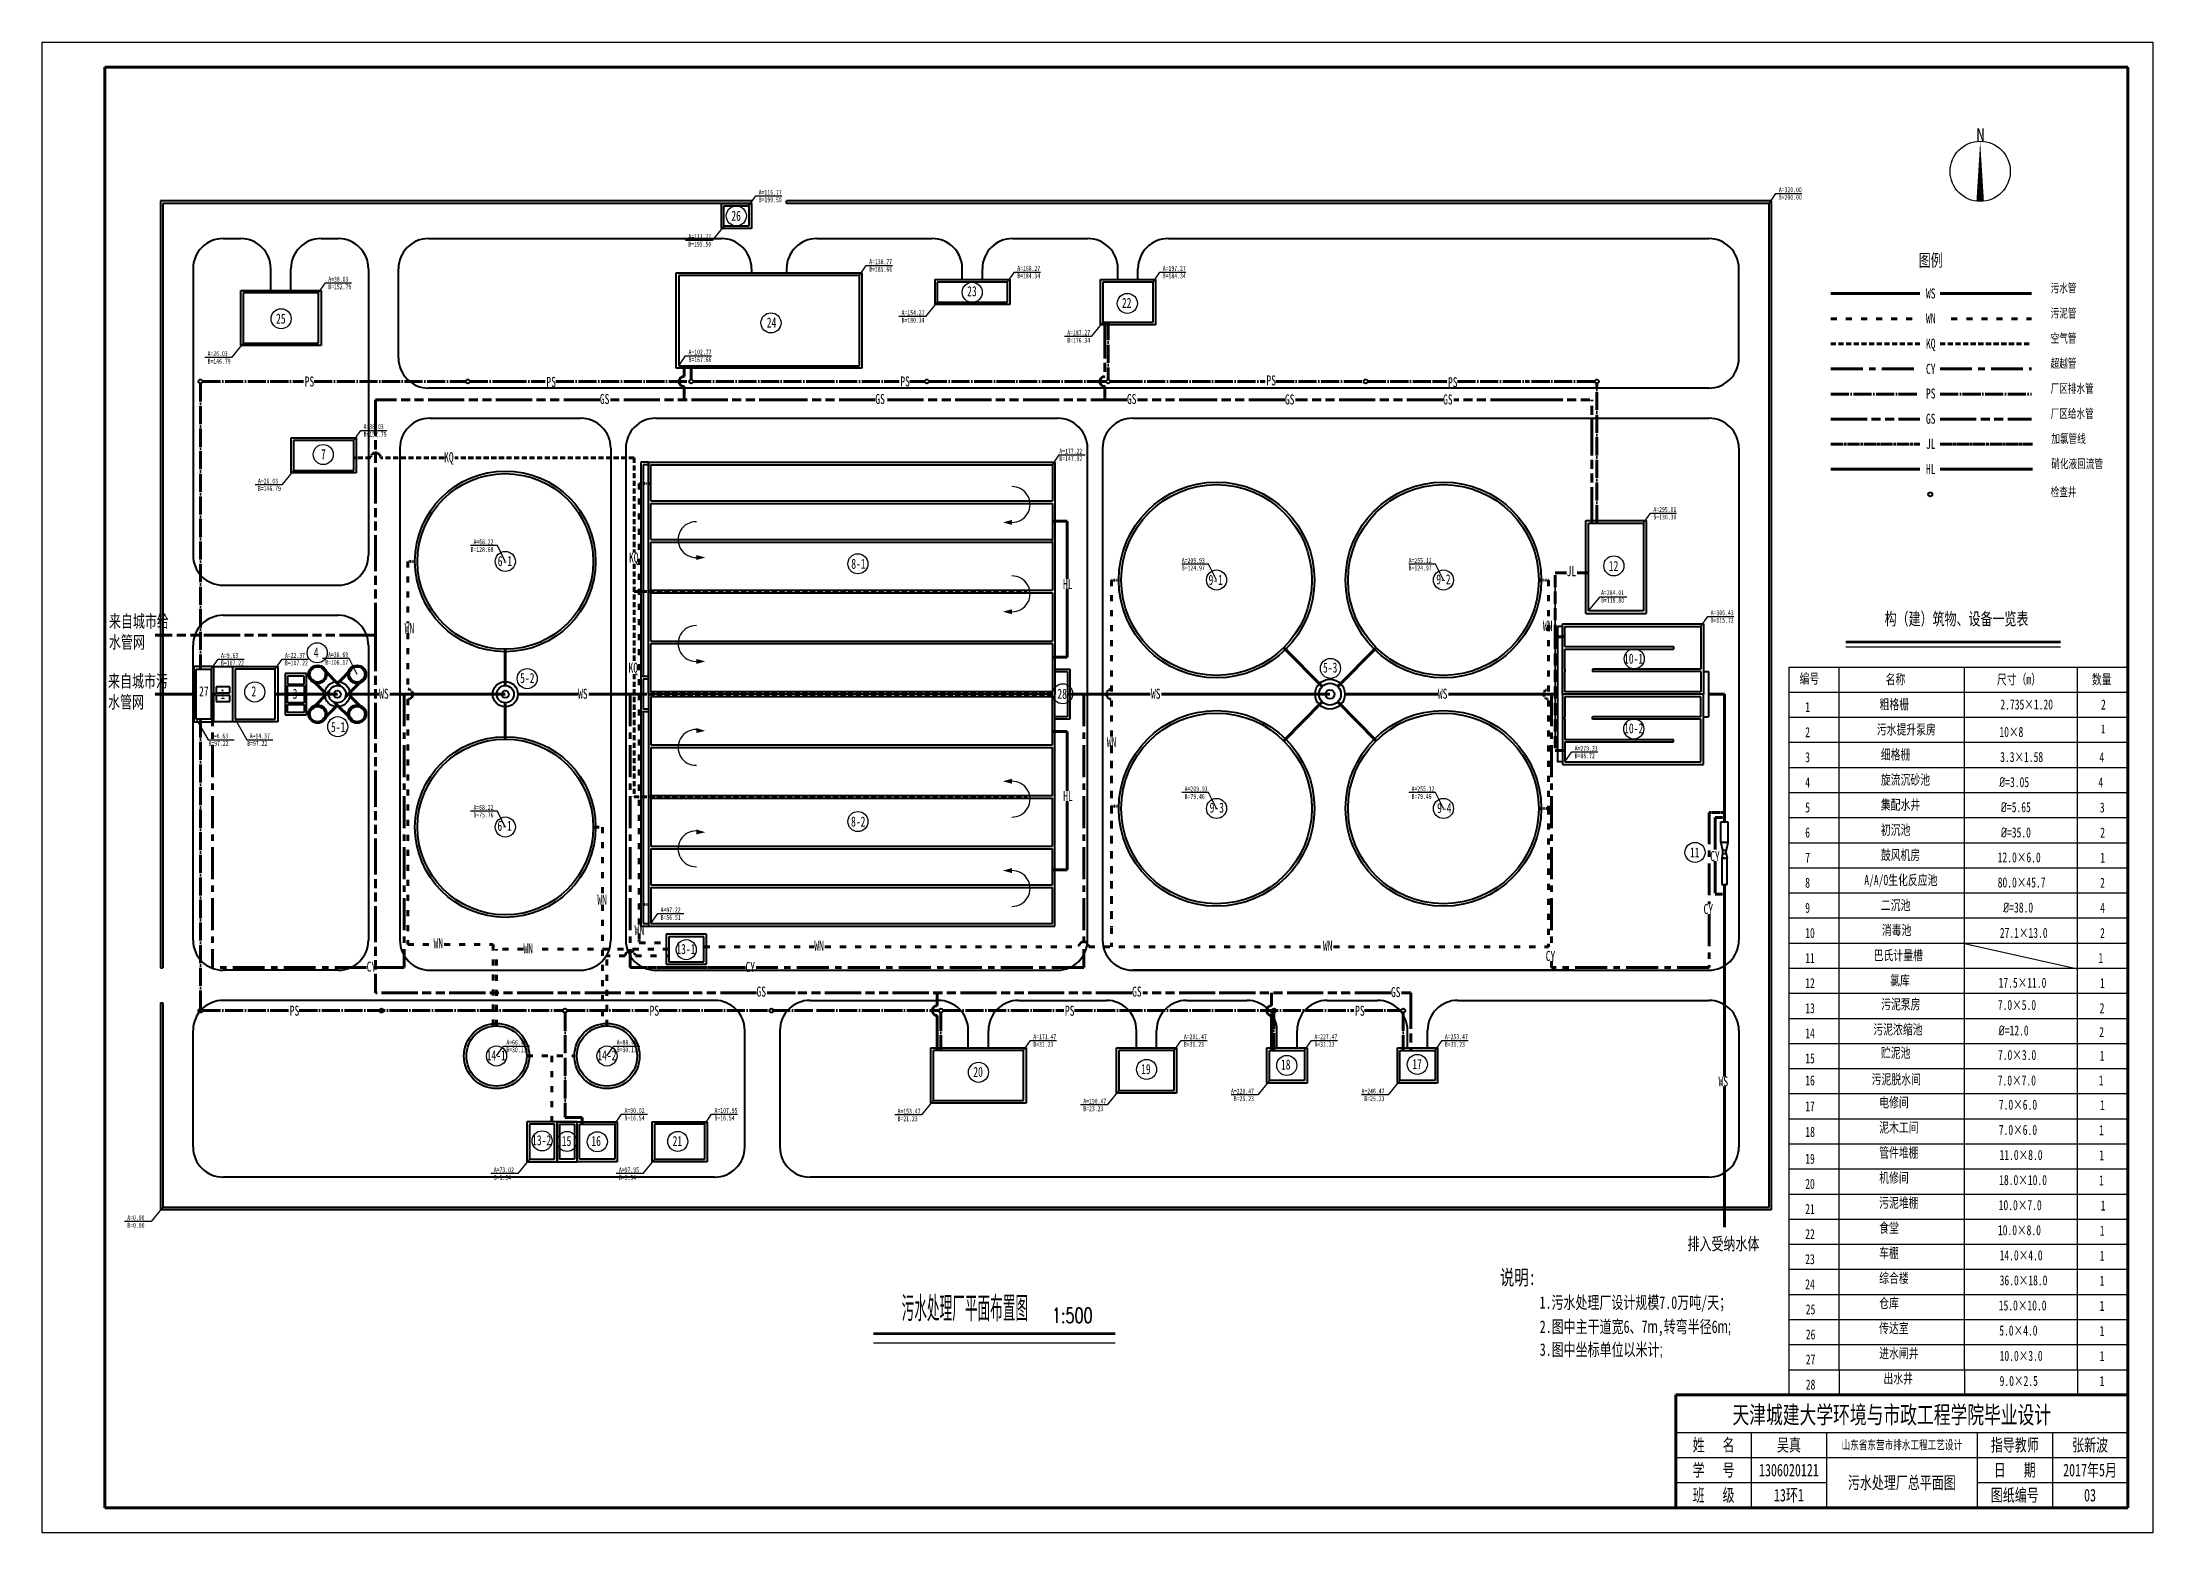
# Model space of a CAD drawing. Header units: millimetres. Extents: x 41775 to 462275, y 21172 to 318172.
import ezdxf
from ezdxf.enums import TextEntityAlignment as Align

# ---------------------------------------------------------------- set-up
doc = ezdxf.new("R2010")
doc.units = ezdxf.units.MM
for name, pattern in [('ACAD_ISO03W100', [30, 12, -18]), ('ACAD_ISO04W100', [30, 24, -3, 0, -3]), ('ACAD_ISO05W100', [33, 24, -3, 0, -3, 0, -3]), ('ACAD_ISO09W100', [45, 24, -3, 6, -3, 6, -3]), ('CENTERX2', [101.6, 63.5, -12.7, 12.7, -12.7]), ('DASHEDX2', [38.1, 25.4, -12.7])]:
    doc.linetypes.add(name, pattern=pattern)
for name, color, linetype, lineweight in [('加氯管线', 11, 'ACAD_ISO05W100', 53), ('厂区污水管', 6, 'ACAD_ISO04W100', 53), ('厂区给水管', 4, 'ACAD_ISO09W100', 53), ('文字', 7, 'Continuous', 53), ('污水管', 1, 'Continuous', 53), ('污泥管', 3, 'ACAD_ISO03W100', 53), ('消化液回流', 194, 'Continuous', 53), ('空气管', 50, 'DASHEDX2', 53), ('超越管', 5, 'CENTERX2', 53), ('边框粗', 7, 'Continuous', 100)]:
    doc.layers.add(name, color=color, linetype=linetype, lineweight=lineweight)
doc.layers.add('构筑物', color=7, linetype='Continuous')
doc.styles.get("Standard").update_dxf_attribs({"font": 'txt', "bigfont": 'gbcbig.shx'})
doc.styles.add('仿宋', font='', dxfattribs={"width": 0.7, "height": 3500})
doc.styles.add('长仿宋', font='simfang.ttf', dxfattribs={"width": 0.7})
doc.styles.add('长仿宋体', font='simfang.ttf', dxfattribs={"width": 0.7})
doc.styles.get('仿宋').set_extended_font_data('FangSong_GB2312')
doc.dimstyles.new('ISO-25', dxfattribs={"dimtxt": 2.5, "dimasz": 2.5, "dimexe": 1.25, "dimexo": 0.625, "dimtad": 1, "dimtxsty": 'Standard', "dimcen": 2.5, "dimadec": 0, "dimazin": 0, "dimtfac": 1, "dimtmove": 0, "dimatfit": 3, "dimfxl": 1, "dimarcsym": 0})

msp = doc.modelspace()

# ---------------------------------------------------------------- texts
at = {"linetype": 'ByBlock', "ltscale": 10, "style": '仿宋', "width": 0.7}
for s, p in [(' A=116.77', (183968, 287780)), (' A=320.00', (387198, 288280)), (' A=111.77', (169926, 278945)), (' A=138.77', (205968, 273943)), (' A=168.27', (235468, 272617)), (' A=197.27', (264468, 272617)), (' A=38.03', (98198, 270459)), (' A=154.27', (212426, 263782)), (' A=187.27', (245426, 259782)), (' A=26.03', (74156, 255624)), (' A=102.77', (169968, 255943)), (' A=38.03', (105231, 241075)), ('A=177.22', (244417, 236201)), (' A=26.03', (84189, 230240)), (' A=295.01', (362209, 224581)), (' A=68.22', (127121, 218118)), ('A=209.93', (268828, 214415)), ('A=255.12', (314025, 214415)), (' A=284.01', (351792, 207996)), (' A=306.43', (373633, 203996)), (' A=9.63', (76830, 195496)), (' A=22.37', (89565, 195496)), ('  A=38.69', (97591, 195614)), (' A=6.63', (74819, 179449)), (' A=14.37', (82554, 179449)), (' A=279.33', (346533, 176996)), (' A=209.93', (268828, 168902)), (' A=255.12 ', (314025, 168902)), (' A=68.22', (127121, 165199)), (' A=97.22', (164417, 144791)), (' A=66.48', (133677, 118414)), (' A=88.48', (155677, 118414)), (' A=171.47', (238666, 119514)), (' A=201.47', (268666, 119514)), (' A=227.47', (294666, 119514)), (' A=253.47', (320666, 119514)), ('A=220.47', (278624, 108679)), ('A=246.47', (304624, 108679)), (' A=90.02', (157219, 104824)), (' A=107.95', (175149, 104824)), (' A=153.47', (211624, 104679)), (' A=190.47', (248624, 106679)), (' A=73.02', (131177, 92990)), (' A=97.95', (156107, 92990)), (' A=0.00 ', (58156, 83445))]:
    msp.add_text(s, height=1000, dxfattribs=at).set_placement(p)
for s, p in [(' B=199.50', (183968, 287280)), (' B=200.00', (387198, 287780)), (' B=195.50', (169926, 278445)), (' B=185.66', (205968, 273443)), (' B=152.79', (98198, 269959)), (' B=184.34', (235468, 272117)), (' B=184.34', (264468, 272117)), (' B=180.34', (212426, 263282)), (' B=176.34', (245426, 259282)), (' B=146.79', (74156, 255124)), (' B=167.66', (169968, 255443)), (' B=152.79', (105231, 240575)), ('B=147.92', (244417, 235701)), (' B=146.79', (84189, 229740)), (' B=136.30', (362209, 224081)), ('B=128.68', (127121, 217618)), ('B=124.97', (268828, 213915)), ('B=124.97', (314025, 213915)), (' B=118.80 ', (351792, 207496)), (' B=115.72', (373633, 203496)), (' B=107.22', (76830, 194996)), (' B=107.22', (89565, 194996)), (' B=106.17', (97591, 195114)), (' B=97.22', (74319, 178949)), (' B=97.22', (82054, 178949)), (' B=88.72', (346533, 176496)), (' B=79.46', (268828, 168402)), (' B=79.46', (314025, 168402)), (' B=75.76', (127121, 164699)), (' B=56.51', (164417, 144291)), (' B=30.13', (133677, 117914)), (' B=30.13', (155677, 117914)), (' B=31.23 ', (238666, 119014)), (' B=31.23', (268666, 119014)), (' B=31.23', (294666, 119014)), (' B=31.23', (320666, 119014)), (' B=23.23', (248624, 106179)), (' B=25.23', (278624, 108179)), (' B=25.23', (304624, 108179)), (' B=16.54', (157219, 104324)), (' B=16.54', (175149, 104324)), (' B=21.23', (211624, 104179)), (' B=9.54 ', (131177, 92490)), (' B=9.54 ', (156107, 92490)), (' B=0.00 ', (58156, 82945))]:
    msp.add_text(s, height=1000, dxfattribs=at).set_placement(p, align=Align.TOP_LEFT)
at = {"lineweight": -3, "style": '长仿宋体', "width": 0.7}
msp.add_text('天津城建大学环境与市政工程学院毕业设计', height=3500, dxfattribs=at).set_placement((378530, 44686), align=Align.MIDDLE_LEFT)
for s, height, p in [('姓   名', 2500, (374775, 38672)), ('吴真', 2500, (389775, 38672)), ('山东省东营市排水工程工艺设计', 1750, (412275, 38672)), ('指导教师', 2500, (434775, 38672)), ('张新波', 2500, (449775, 38672)), ('学   号', 2500, (374775, 33672)), ('1306020121', 2500, (389775, 33672)), ('日   期', 2500, (434775, 33672)), ('2017年5月', 2500, (449775, 33672)), ('班   级', 2500, (374775, 28672)), ('13环1', 2500, (389775, 28672)), ('污水处理厂总平面图', 2500, (412275, 31172)), ('图纸编号', 2500, (434775, 28672)), ('03', 2500, (449775, 28672))]:
    msp.add_text(s, height=height, dxfattribs=at).set_placement(p, align=Align.MIDDLE_CENTER)
at = {"lineweight": -3, "insert": (427118, 301009), "char_height": 2500, "width": 2050.52, "attachment_point": 1}
msp.add_mtext('{\\fFangSong_GB2312|b0|i0|c134|p49;N}', dxfattribs=at)
at = {"lineweight": -3, "style": '长仿宋体'}
for s, insert, char_height, width, attachment_point in [('26', (180977, 284581), 2000, 44959.04, 3), ('23', (227960, 269553), 2000, 44959.04, 3), ('{\\fFangSong|b0|i0|c134|p49;污水管}', (441927, 270051), 1750, 44959.04, 1), ('22', (258782, 267237), 2000, 44959.04, 3), ('{\\fFangSong|b0|i0|c134|p49;污泥管}', (441927, 265051), 1750, 44959.04, 1), ('25', (90271, 264087), 2000, 44959.04, 3), ('24', (188029, 263319), 2000, 44959.04, 3), ('{\\fFangSong|b0|i0|c134|p49;空气管}', (441927, 260051), 1750, 44959.04, 1), ('{\\fFangSong|b0|i0|c134|p49;超越管}', (441927, 255051), 1750, 44959.04, 1), ('厂区排水管', (441927, 250051), 1750, 44959.04, 1), ('{\\fFangSong|b0|i0|c134|p49;厂区给水管}', (441927, 245051), 1750, 44959.04, 1), ('加氯管线', (442063, 240051), 1750, 44959.04, 1), ('7', (98275, 237082), 2000, 44959.04, 3), ('硝化液回流管', (442063, 235051), 1750, 44959.04, 1), ('检查井', (441927, 229446), 1750, 44959.04, 1), ('6-1 ', (135387, 215790), 2000, 44959.04, 3), ('8-1 ', (205829, 215247), 2000, 44959.04, 3), ('12', (355790, 214821), 2000, 44959.04, 3), ('9-1', (277006, 212048), 2000, 44959.04, 3), ('9-2', (322380, 212149), 2000, 44959.04, 3), ('4', (96832, 197559), 2000, 44959.04, 3), ('5-3', (299806, 194561), 2000, 44959.04, 3), ('10-1', (360741, 196348), 2000, 44959.04, 3), ('27', (74934, 189846), 2000, 44959.04, 3), ('{\\fFangSong|b0|i0|c134|p49;\\W0.7;1}', (78239, 189290), 2000, 44959.04, 3), ('{\\fFangSong|b0|i0|c134|p49;\\W0.7;2}', (84417, 189846), 2000, 44959.04, 3), ('{\\fFangSong|b0|i0|c134|p49;\\W0.7;3}', (92606, 189346), 2000, 44959.04, 3), ('5-2', (139853, 192475), 2000, 44959.04, 3), ('28 ', (245928, 189345), 2000, 44959.04, 3), ('{\\fFangSong|b0|i0|c134|p49;\\W0.7;编号}', (391905, 192387), 2000, 44959.04, 1), ('{\\fFangSong|b0|i0|c134|p49;\\W0.7;名称}', (409056, 192225), 2000, 44959.04, 1), ('尺寸（m）', (431220, 192225), 2000, 44959.04, 1), ('{\\fFangSong|b0|i0|c134|p49;\\W0.7;数量}', (450138, 192225), 2000, 44959.04, 1), ('{\\fFangSong|b0|i0|c134|p49;\\W0.7;1}', (393028, 186696), 2000, 44959.04, 1), ('粗格栅', (407845, 187239), 2000, 44959.04, 1), ('2.735×1.20', (431914, 187215), 2000, 44959.04, 1), ('2', (451953, 187210), 2000, 44959.04, 1), ('5-1', (102170, 182714), 2000, 44959.04, 3), ('10-2', (360760, 182458), 2000, 44959.04, 3), ('{\\fFangSong|b0|i0|c134|p49;\\W0.7;2}', (393028, 181696), 2000, 44959.04, 1), ('污水提升泵房', (407296, 182239), 2000, 44959.04, 1), ('10×8', (431720, 181753), 2000, 44959.04, 1), ('{\\fFangSong|b0|i0|c134|p49;\\W0.7;1}', (451953, 182210), 1750, 44959.04, 1), ('{\\fFangSong|b0|i0|c134|p49;\\W0.7;3}', (393028, 176696), 2000, 44959.04, 1), ('{\\fFangSong|b0|i0|c134|p49;\\W0.7;细格栅}', (408095, 177239), 2000, 44959.04, 1), ('3.3×1.58', (431860, 176753), 2000, 44959.04, 1), ('4', (451646, 176696), 2000, 44959.04, 1), ('旋流沉砂池', (408095, 172239), 2000, 44959.04, 1), ('{\\fFangSong|b0|i0|c134|p49;\\W0.7;4}', (393028, 171696), 2000, 44959.04, 1), ('{\\fISOCPEUR|b0|i0|c0|p34;%%C\\fSimSun|b0|i0|c134|p2;=}3.05', (431667, 171753), 2000, 44959.04, 1), ('4', (451446, 171696), 2000, 44959.04, 1), ('9-3', (277217, 166653), 2000, 44959.04, 3), ('9-4', (322549, 166573), 2000, 44959.04, 3), ('{\\fFangSong|b0|i0|c134|p49;\\W0.7;5}', (393028, 166696), 2000, 44959.04, 1), ('{\\fFangSong|b0|i0|c134|p49;集配水井}', (408095, 167239), 2000, 44959.04, 1), ('{\\fISOCPEUR|b0|i0|c0|p34;%%C\\fSimSun|b0|i0|c134|p2;=5.65}', (432000, 166753), 2000, 44959.04, 1), ('3', (451724, 166696), 2000, 44959.04, 1), ('6-1 ', (135330, 163053), 2000, 44959.04, 3), ('8-2 ', (205778, 163876), 2000, 44959.04, 3), ('{\\fFangSong|b0|i0|c134|p49;\\W0.7;6}', (393028, 161696), 2000, 44959.04, 1), ('{\\fFangSong|b0|i0|c134|p49;\\W0.7;初沉池}', (408095, 162239), 2000, 44959.04, 1), ('{\\fISOCPEUR|b0|i0|c0|p34;%%C\\fSimSun|b0|i0|c134|p2;=}35.0', (432012, 161715), 2000, 44959.04, 1), ('{\\fFangSong|b0|i0|c134|p49;\\W0.7;2}', (451804, 161696), 2000, 44959.04, 1), ('11', (371962, 157733), 2000, 44959.04, 3), ('{\\fFangSong|b0|i0|c134|p49;\\W0.7;7}', (393028, 156696), 2000, 44959.04, 1), ('鼓风机房', (408095, 157239), 2000, 44959.04, 1), ('12.0×6.0', (431375, 156753), 2000, 44959.04, 1), ('1', (451804, 156696), 2000, 44959.04, 1), ('{\\fFangSong|b0|i0|c134|p49;\\W0.7;8}', (393028, 151696), 2000, 44959.04, 1), ('A/A/O生化反应池', (404800, 152239), 2000, 44959.04, 1), ('80.0×45.7', (431375, 151753), 2000, 44959.04, 1), ('2', (451788, 151696), 2000, 44959.04, 1), ('二沉池', (408095, 147239), 2000, 44959.04, 1), ('9', (393028, 146696), 2000, 44959.04, 1), ('{\\fISOCPEUR|b0|i0|c0|p34;%%C\\fSimSun|b0|i0|c134|p2;=}38.0', (432459, 146753), 2000, 44959.04, 1), ('4', (451787, 146696), 2000, 44959.04, 1), ('10', (393028, 141696), 2000, 44959.04, 1), ('消毒池', (408294, 142268), 2000, 44959.04, 1), ('27.1×13.0', (431801, 141715), 2000, 44959.04, 1), ('2', (451787, 141696), 2000, 44959.04, 1), ('13-1', (171906, 138492), 2000, 44959.04, 3), ('11', (393028, 136696), 2000, 44959.04, 1), ('巴氏计量槽', (406664, 137239), 2000, 44959.04, 1), ('1', (451440, 136696), 2000, 44959.04, 1), ('12', (393028, 131696), 2000, 44959.04, 1), ('氯库', (409943, 132239), 2000, 44959.04, 1), ('17.5×11.0', (431551, 131772), 2000, 44959.04, 1), ('1', (451765, 131696), 2000, 44959.04, 1), ('13', (393028, 126696), 2000, 44959.04, 1), ('污泥泵房', (408147, 127488), 2000, 44959.04, 1), ('7.0×5.0', (431403, 127352), 2000, 44959.04, 1), ('2', (451677, 126696), 2000, 44959.04, 1), ('污泥浓缩池', (406600, 122464), 2000, 44959.04, 1), ('{\\fISOCPEUR|b0|i0|c0|p34;%%C\\fSimSun|b0|i0|c134|p2;=}12.0', (431570, 122260), 2000, 44959.04, 1), ('14', (393028, 121696), 2000, 44959.04, 1), ('贮泥池', (408095, 117820), 2000, 44959.04, 1), ('2', (451601, 121949), 2000, 44959.04, 1), ('14-1', (134132, 117321), 2000, 44959.04, 3), ('14-2', (156168, 117291), 2000, 44959.04, 3), ('20', (229178, 114007), 2000, 44959.04, 3), ('19', (262623, 114561), 2000, 44959.04, 3), ('18', (290479, 115461), 2000, 44959.04, 3), ('17', (316651, 115559), 2000, 44959.04, 3), ('15', (393028, 116696), 2000, 44959.04, 1), (' 7.0×3.0', (430482, 117383), 2000, 44959.04, 1), ('1 ', (451685, 117237), 2000, 44959.04, 1), ('16', (393028, 112314), 2000, 44959.04, 1), ('污泥脱水间', (406260, 112540), 2000, 44959.04, 1), (' 7.0×7.0', (430430, 112311), 2000, 44959.04, 1), ('1', (451518, 112303), 2000, 44959.04, 1), ('17', (393028, 107153), 2000, 44959.04, 1), ('{\\fFangSong|b0|i0|c134|p49;\\W0.7;电修间}', (407765, 107939), 2000, 44959.04, 1), ('7.0×6.0', (431611, 107473), 2000, 44959.04, 1), ('{\\fFangSong|b0|i0|c134|p49;\\W0.7;1}', (451787, 107396), 2000, 44959.04, 1), ('18', (393060, 102062), 2000, 44959.04, 1), ('{\\fFangSong|b0|i0|c134|p49;\\W0.7;泥木工间}', (407765, 102939), 2000, 44959.04, 1), ('7.0×6.0', (431599, 102454), 2000, 44959.04, 1), ('{\\fFangSong|b0|i0|c134|p49;\\W0.7;1}', (451581, 102396), 2000, 44959.04, 1), ('13-2', (143175, 100397), 2000, 44959.04, 3), ('16', (153095, 100247), 2000, 44959.04, 3), ('21', (169265, 100243), 2000, 44959.04, 3), ('{\\fFangSong|b0|i0|c134|p49;\\W0.7;管件堆棚}', (407765, 97939), 2000, 44959.04, 1), ('11.0×8.0', (431742, 97454), 2000, 44959.04, 1), ('{\\fFangSong|b0|i0|c134|p49;\\W0.7;1}', (451604, 97396), 2000, 44959.04, 1), ('19', (393028, 96696), 2000, 44959.04, 1), ('{\\fFangSong|b0|i0|c134|p49;\\W0.7;机修间}', (407765, 92939), 2000, 44959.04, 1), ('20', (393028, 91696), 2000, 44959.04, 1), ('18.0×10.0', (431672, 92463), 2000, 44959.04, 1), ('{\\fFangSong|b0|i0|c134|p49;\\W0.7;1}', (451578, 92406), 2000, 44959.04, 1), ('21', (393028, 86696), 2000, 44959.04, 1), ('污泥堆棚', (407765, 87939), 2000, 44959.04, 1), ('10.0×7.0', (431574, 87463), 2000, 44959.04, 1), ('{\\fFangSong|b0|i0|c134|p49;\\W0.7;1}', (451901, 87387), 2000, 44959.04, 1), ('22', (393028, 81696), 2000, 44959.04, 1), ('食堂', (407765, 82939), 2000, 44959.04, 1), ('10.0×8.0', (431419, 82473), 2000, 44959.04, 1), ('{\\fFangSong|b0|i0|c134|p49;\\W0.7;1}', (451719, 82387), 2000, 44959.04, 1), ('23', (393028, 76696), 2000, 44959.04, 1), ('车棚', (407765, 77939), 2000, 44959.04, 1), ('14.0×4.0', (431758, 77473), 2000, 44959.04, 1), ('{\\fFangSong|b0|i0|c134|p49;\\W0.7;1}', (451693, 77396), 2000, 44959.04, 1), ('24', (393028, 71696), 2000, 44959.04, 1), ('综合楼', (407765, 72939), 2000, 44959.04, 1), ('36.0×18.0', (431758, 72473), 2000, 44959.04, 1), ('{\\fFangSong|b0|i0|c134|p49;\\W0.7;1}', (451693, 72396), 2000, 44959.04, 1), ('\\P1.污水处理厂设计规模7.0万吨/天；', (340092, 72480), 2500, 60750.89, 1), ('仓库', (407765, 67939), 2000, 44959.04, 1), ('15.0×10.0', (431583, 67473), 2000, 44959.04, 1), ('{\\fFangSong|b0|i0|c134|p49;\\W0.7;1}', (451674, 67396), 2000, 44959.04, 1), ('2.图中主干道宽6、7{\\fArial|b0|i0|c0|p32;m},转弯半径6{\\fArial|b0|i0|c0|p32;m;}', (340136, 63486), 2500, 44959.04, 1), ('25', (393140, 66705), 2000, 44959.04, 1), ('传达室', (407765, 62939), 2000, 44959.04, 1), ('3.图中坐标单位以米计{\\fArial|b0|i0|c0|p32;;}', (340136, 58927), 2500, 44959.04, 1), ('26', (393140, 61705), 2000, 44959.04, 1), ('5.0×4.0', (431690, 62473), 2000, 44959.04, 1), ('{\\fFangSong|b0|i0|c134|p49;\\W0.7;1}', (451674, 62396), 2000, 44959.04, 1), ('27', (393140, 56705), 2000, 44959.04, 1), ('进水闸井', (407765, 57939), 2000, 44959.04, 1), ('10.0×3.0', (431761, 57437), 2000, 44959.04, 1), ('{\\fFangSong|b0|i0|c134|p49;\\W0.7;1}', (451674, 57396), 2000, 44959.04, 1), ('28', (393140, 51705), 2000, 44959.04, 1), ('出水井', (408614, 52939), 2000, 44959.04, 1), ('9.0×2.5', (431761, 52437), 2000, 44959.04, 1), ('{\\fFangSong|b0|i0|c134|p49;\\W0.7;1}', (451674, 52396), 2000, 44959.04, 1)]:
    msp.add_mtext(s, dxfattribs=dict(at, insert=insert, char_height=char_height, width=width, attachment_point=attachment_point))
at = {"linetype": 'ByBlock', "ltscale": 10}
for s, insert, char_height, width, attachment_point, style in [('      图例', (408503, 275971), 2500, 21655.45, 1, '长仿宋体'), ('WS', (417080, 269108), 2000, 2120.49, 1, '长仿宋'), ('WN', (417080, 264176), 2000, 2120.49, 1, '长仿宋体'), ('KQ', (417080, 259110), 2000, 2120.49, 1, '长仿宋体'), ('CY', (417080, 254088), 2000, 2120.49, 1, '长仿宋'), ('PS', (95968, 251571), 2000, 2120.49, 3, '长仿宋'), ('PS', (144123, 251486), 2000, 2120.49, 3, '长仿宋'), ('GS', (152868, 248084), 2000, 2120.49, 1, '长仿宋'), ('GS', (207751, 248084), 2000, 2120.49, 1, '长仿宋'), ('PS', (214648, 251580), 2000, 2120.49, 3, '长仿宋'), ('GS', (257888, 248084), 2000, 2120.49, 1, '长仿宋'), ('PS', (287580, 251785), 2000, 2120.49, 3, '长仿宋'), ('PS', (323758, 251424), 2000, 2120.49, 3, '长仿宋'), ('PS', (417080, 249175), 2000, 2120.49, 1, '长仿宋'), ('GS', (289360, 247998), 2000, 2120.49, 1, '长仿宋'), ('GS', (320868, 247998), 2000, 2120.49, 1, '长仿宋'), ('GS', (417080, 244148), 2000, 2120.49, 1, '长仿宋'), ('KQ', (121839, 236482), 2000, 2120.49, 1, '长仿宋体'), ('JL', (417080, 239148), 2000, 2120.49, 1, '长仿宋'), ('HL', (417080, 234148), 2000, 2120.49, 1, '长仿宋'), ('KQ', (158677, 216495), 2000, 2120.49, 1, '长仿宋体'), ('HL', (245150, 211233), 2000, 2120.49, 1, '长仿宋'), ('JL', (345491, 213775), 2000, 2120.49, 1, '长仿宋'), ('来自城市给水管网', (55074, 204047), 2500, 12286.96, 1, '长仿宋体'), ('WN', (113978, 202422), 2000, 2120.49, 1, '长仿宋体'), ('WN', (340759, 202882), 2000, 2120.49, 1, '长仿宋体'), ('KQ', (158582, 194545), 2000, 2120.49, 1, '长仿宋体'), ('来自城市污水管网', (54895, 192120), 2500, 12286.96, 1, '长仿宋体'), ('WS', (108907, 189353), 2000, 2120.49, 1, '长仿宋'), ('WS', (148536, 189353), 2000, 2120.49, 1, '长仿宋'), ('WS', (262679, 189353), 2000, 2120.49, 1, '长仿宋'), ('WS', (319836, 189353), 2000, 2120.49, 1, '长仿宋'), ('WN', (253883, 179722), 2000, 2120.49, 1, '长仿宋体'), ('HL', (245191, 168981), 2000, 2120.49, 1, '长仿宋'), ('CY', (374093, 157005), 2000, 2120.49, 1, '长仿宋'), ('WN', (152374, 148313), 2000, 2120.49, 1, '长仿宋体'), ('CY', (372767, 146469), 2000, 2120.49, 1, '长仿宋'), ('WN', (119738, 139621), 2000, 2120.49, 1, '长仿宋体'), ('WN', (159791, 142305), 2000, 2120.49, 1, '长仿宋体'), ('WN', (195602, 139172), 2000, 2120.49, 1, '长仿宋体'), ('WN', (296937, 139163), 2000, 2120.49, 1, '长仿宋体'), ('CY', (106413, 134986), 2000, 2120.49, 1, '长仿宋'), ('WN', (137655, 138598), 2000, 2120.49, 1, '长仿宋体'), ('CY', (181889, 134916), 2000, 2120.49, 1, '长仿宋'), ('CY', (341326, 137114), 2000, 2120.49, 1, '长仿宋'), ('PS', (92992, 126196), 2000, 2120.49, 3, '长仿宋'), ('PS', (164681, 126194), 2000, 2120.49, 3, '长仿宋'), ('GS', (184083, 130012), 2000, 2120.49, 1, '长仿宋'), ('PS', (247438, 126186), 2000, 2120.49, 3, '长仿宋'), ('GS', (258915, 130012), 2000, 2120.49, 1, '长仿宋'), ('PS', (305249, 126188), 2000, 2120.49, 3, '长仿宋'), ('GS', (310484, 129912), 2000, 2120.49, 1, '长仿宋'), ('WS', (375763, 112112), 2000, 2120.49, 1, '长仿宋'), ('排入受纳水体', (369576, 79999), 2500, 62538.62, 1, '长仿宋体')]:
    msp.add_mtext(s, dxfattribs=dict(at, insert=insert, char_height=char_height, width=width, attachment_point=attachment_point, style=style))
at = {"insert": (408851, 204527), "char_height": 2500, "width": 63395.73, "attachment_point": 1, "style": '长仿宋'}
msp.add_mtext('{\\fFangSong|b0|i0|c134|p49;\\W0.7;构（建）筑物、设备一览表}', dxfattribs=at)
at = {"layer": '文字', "lineweight": -3, "insert": (147187, 100232), "char_height": 2000, "width": 44959.04, "attachment_point": 3, "style": '长仿宋体'}
msp.add_mtext('15', dxfattribs=at)
at = {"layer": '文字', "linetype": 'ByBlock', "ltscale": 10, "insert": (332207, 73559), "char_height": 3000, "width": 15843.7, "attachment_point": 1, "style": '长仿宋体'}
msp.add_mtext('说明:', dxfattribs=at)
at = {"layer": '文字', "linetype": 'ByBlock', "lineweight": -3, "ltscale": 10, "attachment_point": 1, "style": '长仿宋体'}
for s, insert, char_height, width in [('{\\Ftxt,gbcbig|c134;污水处理厂平面布置图}', (213000, 68301), 5000, 30040.53), ('{\\Ftxt,gbcbig|c134;1:500}', (242954, 65977), 3000, 9209.4)]:
    msp.add_mtext(s, dxfattribs=dict(at, insert=insert, char_height=char_height, width=width))

# ---------------------------------------------------------------- linework, layer by layer
at = {"lineweight": -3}
for p, q in [((41775, 21172), (41775, 318172)), ((41775, 318172), (462275, 318172)), ((462275, 318172), (462275, 21172)), ((389775, 193672), (457275, 193672)), ((389775, 188672), (457275, 188672)), ((389775, 183672), (457275, 183672)), ((389775, 178672), (457275, 178672)), ((389775, 173672), (457275, 173672)), ((389775, 168672), (457275, 168672)), ((389775, 163672), (457275, 163672)), ((389775, 158672), (457275, 158672)), ((389775, 153672), (457275, 153672)), ((389775, 148672), (457275, 148672)), ((389775, 143672), (457275, 143672)), ((389775, 138672), (457275, 138672)), ((389775, 133672), (457275, 133672)), ((389775, 128672), (457275, 128672)), ((389775, 123672), (457275, 123672)), ((389775, 118672), (457275, 118672)), ((389775, 118672), (457275, 118672)), ((389775, 103672), (457275, 103672)), ((389775, 103672), (457275, 103672)), ((389775, 98672), (457275, 98672)), ((389775, 93672), (457275, 93672)), ((389775, 88672), (457275, 88672)), ((389775, 83672), (457275, 83672)), ((389775, 78672), (457275, 78672)), ((389775, 73672), (457275, 73672)), ((389775, 68672), (457275, 68672)), ((389775, 63672), (457275, 63672)), ((389775, 58672), (457275, 58672)), ((389775, 53672), (457275, 53672)), ((367275, 41172), (457275, 41172)), ((382275, 41172), (382275, 26172)), ((397275, 41172), (397275, 26172)), ((427275, 41172), (427275, 26172)), ((442275, 41172), (442275, 26172)), ((367275, 36172), (457275, 36172)), ((367275, 31172), (397275, 31172)), ((427275, 31172), (457275, 31172)), ((462275, 21172), (41775, 21172))]:
    msp.add_line(p, q, dxfattribs=at)
at = {"lineweight": 100, "ltscale": 40}
msp.add_line((457275, 313172), (457275, 26172), dxfattribs=at)
at = {"lineweight": 40}
for p, q in [((65320, 286542), (65320, 133758)), ((183090, 286542), (65320, 286542)), ((65820, 286042), (65820, 133758)), ((183090, 286042), (65820, 286042)), ((177090, 286042), (183090, 286042)), ((177090, 281042), (177090, 286042)), ((183090, 286042), (183090, 286542)), ((183090, 286042), (183090, 281042)), ((386320, 286542), (190090, 286542)), ((190090, 286042), (190090, 286542)), ((385820, 286042), (190090, 286042)), ((385820, 86042), (385820, 286042)), ((386320, 85542), (386320, 286542)), ((177590, 285542), (182590, 285542)), ((177590, 281542), (177590, 285542)), ((182590, 285542), (182590, 281542)), ((77820, 279042), (81320, 279042)), ((97320, 279042), (100761, 279042)), ((183090, 281042), (177090, 281042)), ((182590, 281542), (177590, 281542)), ((71820, 273042), (71820, 215978)), ((87320, 268721), (87320, 273042)), ((91320, 268721), (91320, 273042)), ((106761, 273042), (106761, 215978)), ((112761, 255258), (112761, 273042)), ((219590, 270879), (234590, 270879)), ((219590, 270879), (219590, 265879)), ((234090, 270379), (220090, 270379)), ((220090, 270379), (220090, 266379)), ((225090, 270879), (225090, 273042)), ((229090, 270879), (229090, 273042)), ((234090, 266379), (234090, 270379)), ((234590, 270879), (234590, 265879)), ((252590, 270879), (263590, 270879)), ((252590, 261879), (252590, 270879)), ((263090, 270379), (253090, 270379)), ((253090, 270379), (253090, 262379)), ((256090, 270879), (256090, 273042)), ((260090, 270879), (260090, 273042)), ((263090, 262379), (263090, 270379)), ((263590, 270879), (263590, 261879)), ((379820, 255258), (379820, 273042)), ((81320, 268721), (97320, 268721)), ((81320, 257721), (81320, 268721)), ((96820, 268221), (81820, 268221)), ((81820, 268221), (81820, 258221)), ((96820, 258221), (96820, 268221)), ((97320, 268721), (97320, 257721)), ((234590, 265879), (219590, 265879)), ((220090, 266379), (234090, 266379)), ((263590, 261879), (252590, 261879)), ((253090, 262379), (263090, 262379)), ((97320, 257721), (81320, 257721)), ((81820, 258221), (96820, 258221)), ((373820, 249258), (118761, 249258)), ((119039, 243258), (149039, 243258)), ((164039, 243258), (244039, 243258)), ((259036, 243258), (347036, 243258)), ((259039, 243258), (373820, 243258)), ((91353, 239337), (104353, 239337)), ((91353, 232337), (91353, 239337)), ((103853, 238837), (91853, 238837)), ((91853, 238837), (91853, 232837)), ((103853, 232837), (103853, 238837)), ((104353, 239337), (104353, 232337)), ((113039, 237258), (113039, 139258)), ((155039, 237258), (155039, 139258)), ((158039, 237258), (158039, 139258)), ((250039, 139258), (250039, 237258)), ((253039, 237258), (253039, 139258)), ((379820, 237258), (379820, 139258)), ((104353, 232337), (91353, 232337)), ((91853, 232837), (103853, 232837)), ((162539, 233963), (161539, 233963)), ((161539, 233963), (161539, 191758)), ((162539, 188258), (162539, 234463)), ((162539, 234463), (243539, 234463)), ((162539, 234463), (162539, 233963)), ((163039, 233963), (243039, 233963)), ((163039, 226762), (163039, 233963)), ((243039, 233963), (243039, 226762)), ((243539, 234463), (243539, 188258)), ((243539, 233963), (243539, 234463)), ((243539, 233963), (243539, 233963)), ((163039, 219061), (163039, 226262)), ((243039, 226262), (243039, 219061)), ((243039, 218561), (243039, 219061)), ((349331, 204343), (349331, 222843)), ((349331, 222843), (361331, 222843)), ((349831, 204843), (349831, 222343)), ((349831, 222343), (360831, 222343)), ((360831, 222343), (360831, 204843)), ((361331, 222843), (361331, 204343)), ((163039, 208960), (163039, 218561)), ((243039, 218561), (243039, 208960)), ((77820, 209978), (100761, 209978)), ((163039, 198859), (163039, 208460)), ((243039, 208460), (243039, 198859)), ((77820, 203978), (100761, 203978)), ((344654, 188258), (344654, 202258)), ((344654, 202258), (372754, 202258)), ((349331, 204343), (361331, 204343)), ((360831, 204843), (349831, 204843)), ((372754, 202258), (372754, 188258)), ((71820, 139258), (71820, 197978)), ((106761, 197978), (106761, 139258)), ((163039, 188758), (163039, 198359)), ((243039, 198359), (243039, 188758)), ((344654, 201758), (343654, 201758)), ((343654, 201758), (343654, 174758)), ((345154, 201758), (372254, 201758)), ((345154, 197758), (345154, 201758)), ((345154, 197758), (366754, 197758)), ((366754, 197758), (366754, 197258)), ((372254, 201758), (372254, 197758)), ((372254, 197758), (372254, 197258)), ((75952, 193758), (71952, 193758)), ((71952, 193758), (71952, 182758)), ((75952, 182758), (75952, 193758)), ((75952, 193758), (79687, 193758)), ((79687, 193758), (79687, 182758)), ((79687, 193758), (88687, 193758)), ((88687, 193758), (88687, 182758)), ((345154, 193258), (345154, 197258)), ((345154, 197258), (366754, 197258)), ((372254, 197258), (372254, 193258)), ((72452, 193258), (75452, 193258)), ((72452, 183258), (72452, 193258)), ((75452, 193258), (75452, 183258)), ((76452, 189708), (76452, 188508)), ((79187, 189708), (76452, 189708)), ((79187, 188508), (79187, 189708)), ((88187, 193258), (80187, 193258)), ((80187, 193258), (80187, 183258)), ((88187, 183258), (88187, 193258)), ((90154, 192368), (90154, 184148)), ((94454, 192368), (90154, 192368)), ((93954, 191868), (90654, 191868)), ((90654, 191868), (90654, 190288)), ((90654, 190288), (93954, 190288)), ((90654, 188408), (90654, 189988)), ((90654, 189988), (93954, 189988)), ((93954, 190288), (93954, 191868)), ((93954, 189988), (93954, 188408)), ((94454, 184148), (94454, 192368)), ((161539, 191258), (161539, 185258)), ((345154, 193258), (345154, 193258)), ((345154, 193258), (345154, 192758)), ((345154, 188758), (345154, 192758)), ((372254, 193258), (350654, 193258)), ((350654, 193258), (350654, 192758)), ((372254, 192758), (350654, 192758)), ((372254, 192758), (372254, 188758)), ((372754, 192758), (373754, 192758)), ((373754, 192758), (373754, 183758)), ((76452, 188508), (79187, 188508)), ((79187, 188008), (76452, 188008)), ((76452, 188008), (76452, 186808)), ((76452, 186808), (79187, 186808)), ((79187, 186808), (79187, 188008)), ((93954, 188408), (90654, 188408)), ((90654, 188108), (93954, 188108)), ((90654, 186528), (90654, 188108)), ((93954, 186528), (90654, 186528)), ((90654, 186228), (93954, 186228)), ((90654, 184648), (90654, 186228)), ((93954, 188108), (93954, 186528)), ((93954, 186228), (93954, 184648)), ((238039, 188258), (162539, 188258)), ((162539, 188258), (162539, 142053)), ((243039, 188258), (162539, 188258)), ((243039, 188758), (163039, 188758)), ((243039, 187758), (163039, 187758)), ((163039, 187758), (163039, 178157)), ((243039, 178157), (243039, 187758)), ((243539, 142053), (243539, 188258)), ((372754, 188258), (344654, 188258)), ((344654, 188258), (344654, 174258)), ((372754, 188258), (344654, 188258)), ((372254, 188758), (345154, 188758)), ((372254, 187758), (345154, 187758)), ((345154, 187758), (345154, 183758)), ((372254, 183758), (372254, 187758)), ((372754, 174258), (372754, 188258)), ((71952, 182758), (75952, 182758)), ((75452, 183258), (72452, 183258)), ((79687, 182758), (75952, 182758)), ((88687, 182758), (79687, 182758)), ((80187, 183258), (88187, 183258)), ((90154, 184148), (94454, 184148)), ((93954, 184648), (90654, 184648)), ((161539, 184758), (161539, 142553)), ((345154, 183258), (345154, 183758)), ((345154, 183258), (345154, 179258)), ((345154, 183258), (345154, 183258)), ((372254, 183758), (350654, 183758)), ((350654, 183258), (350654, 183758)), ((372254, 183258), (350654, 183258)), ((372254, 179258), (372254, 183258)), ((372754, 183758), (373754, 183758)), ((163039, 177657), (163039, 168056)), ((243039, 168056), (243039, 177657)), ((345154, 179258), (366754, 179258)), ((345154, 178758), (345154, 174758)), ((345154, 178758), (366754, 178758)), ((366754, 178758), (366754, 179258)), ((372254, 178758), (372254, 179258)), ((372254, 174758), (372254, 178758)), ((344654, 174758), (343654, 174758)), ((344654, 174258), (372754, 174258)), ((345154, 174758), (372254, 174758)), ((163039, 167556), (163039, 157955)), ((243039, 157955), (243039, 167556)), ((376231, 162822), (377611, 162822)), ((376231, 158682), (376231, 162822)), ((377611, 162822), (377611, 158682)), ((163039, 157455), (163039, 150254)), ((243039, 150254), (243039, 157455)), ((377611, 158682), (376231, 158682)), ((376231, 158682), (376546, 157107)), ((376546, 156507), (376396, 155607)), ((376921, 155607), (376396, 155607)), ((376396, 155607), (377446, 155607)), ((376396, 155607), (376396, 150357)), ((376921, 157107), (376546, 157107)), ((376546, 157107), (376546, 156507)), ((376546, 156507), (377296, 156507)), ((377296, 157107), (376921, 157107)), ((377611, 158682), (377296, 157107)), ((377296, 156507), (377296, 157107)), ((377296, 156507), (377446, 155607)), ((377446, 150357), (377446, 155607)), ((163039, 149754), (163039, 142553)), ((243039, 142553), (243039, 149754)), ((376396, 150357), (377446, 150357)), ((161539, 142553), (162539, 142553)), ((162539, 142053), (243539, 142053)), ((163039, 142553), (243039, 142553)), ((174112, 140439), (166112, 140439)), ((166112, 140439), (166112, 134439)), ((173612, 139939), (166612, 139939)), ((166612, 139939), (166612, 134939)), ((173612, 134939), (173612, 139939)), ((174112, 134439), (174112, 140439)), ((166612, 134939), (173612, 134939)), ((100761, 133258), (77820, 133258)), ((119039, 133258), (149039, 133258)), ((164039, 133258), (244039, 133258)), ((166112, 134439), (174112, 134439)), ((187746, 133258), (193746, 133258)), ((347036, 133258), (259036, 133258)), ((259039, 133258), (373820, 133258)), ((65320, 126758), (65320, 85542)), ((65820, 126758), (65820, 86042)), ((175746, 127258), (77820, 127258)), ((194746, 127258), (220287, 127258)), ((236287, 127258), (253787, 127258)), ((269787, 127258), (281787, 127258)), ((297787, 127258), (307787, 127258)), ((323787, 127258), (373820, 127258)), ((71820, 98042), (71820, 121258)), ((181746, 98042), (181746, 121258)), ((188746, 121258), (188746, 98042)), ((218787, 117776), (237787, 117776)), ((218787, 106776), (218787, 117776)), ((226287, 117776), (226287, 121258)), ((230287, 117776), (230287, 121258)), ((237787, 117776), (237787, 106776)), ((255787, 117776), (267787, 117776)), ((255787, 108776), (255787, 117776)), ((259787, 117776), (259787, 121258)), ((263787, 117776), (263787, 121258)), ((267787, 117776), (267787, 108776)), ((285787, 117776), (293787, 117776)), ((285787, 110776), (285787, 117776)), ((287787, 117776), (287787, 121258)), ((291787, 117776), (291787, 121258)), ((293787, 117776), (293787, 110776)), ((311787, 117776), (319787, 117776)), ((311787, 110776), (311787, 117776)), ((313787, 117776), (313787, 121258)), ((317787, 117776), (317787, 121258)), ((319787, 117776), (319787, 110776)), ((379820, 121258), (379820, 98042)), ((237287, 117276), (219287, 117276)), ((219287, 117276), (219287, 107276)), ((237287, 107276), (237287, 117276)), ((267287, 117276), (256287, 117276)), ((256287, 117276), (256287, 109276)), ((267287, 109276), (267287, 117276)), ((286287, 117276), (293287, 117276)), ((286287, 111276), (286287, 117276)), ((293287, 117276), (293287, 111276)), ((312287, 117276), (319287, 117276)), ((312287, 111276), (312287, 117276)), ((319287, 117276), (319287, 111276)), ((293787, 110776), (285787, 110776)), ((293287, 111276), (286287, 111276)), ((319787, 110776), (311787, 110776)), ((319287, 111276), (312287, 111276)), ((237787, 106776), (218787, 106776)), ((219287, 107276), (237287, 107276)), ((267787, 108776), (255787, 108776)), ((256287, 109276), (267287, 109276)), ((138341, 103087), (138341, 95087)), ((144341, 103087), (138341, 103087)), ((138841, 102587), (138841, 95587)), ((143841, 102587), (138841, 102587)), ((143841, 95587), (143841, 102587)), ((148341, 103087), (144341, 103087)), ((144341, 103087), (144341, 95087)), ((144341, 95087), (144341, 103087)), ((144366, 103087), (148366, 103087)), ((144841, 102587), (147841, 102587)), ((144841, 102587), (144841, 95587)), ((147841, 102587), (147841, 95587)), ((148341, 95087), (148341, 103087)), ((148341, 103087), (156341, 103087)), ((148841, 95587), (148841, 102587)), ((148841, 102587), (155841, 102587)), ((155841, 102587), (155841, 95587)), ((156341, 103087), (156341, 95087)), ((138341, 95087), (144341, 95087)), ((138841, 95587), (143841, 95587)), ((144341, 95087), (148341, 95087)), ((147841, 95587), (144841, 95587)), ((156341, 95087), (148341, 95087)), ((155841, 95587), (148841, 95587)), ((175746, 92042), (77820, 92042)), ((373820, 92042), (194746, 92042))]:
    msp.add_line(p, q, dxfattribs=at)
at = {"linetype": 'ByBlock', "ltscale": 10}
for p, q in [((183968, 287530), (189149, 287530)), ((387198, 288030), (392379, 288030)), ((175263, 278695), (169926, 278695)), ((205968, 273693), (211149, 273693)), ((98198, 270209), (103379, 270209)), ((235468, 272367), (240649, 272367)), ((264468, 272367), (269649, 272367)), ((217763, 263532), (212426, 263532)), ((250763, 259532), (245426, 259532)), ((79493, 255374), (74156, 255374)), ((169968, 255693), (175149, 255693)), ((105231, 240825), (110412, 240825)), ((244417, 235951), (249598, 235951)), ((89525, 229990), (84189, 229990)), ((362209, 224331), (367390, 224331)), ((132457, 217868), (127121, 217868)), ((274165, 214165), (268828, 214165)), ((319362, 214165), (314025, 214165)), ((352158, 207690), (357495, 207690)), ((373633, 203746), (378814, 203746)), ((76830, 195246), (82011, 195246)), ((89565, 195246), (94746, 195246)), ((102927, 195364), (97591, 195364)), ((74819, 179199), (80000, 179199)), ((82554, 179199), (87735, 179199)), ((346533, 176746), (351714, 176746)), ((274165, 168652), (268828, 168652)), ((319362, 168652), (314025, 168652)), ((132457, 164949), (127121, 164949)), ((164417, 144541), (169598, 144541)), ((424775, 138573), (447275, 133573)), ((133677, 118164), (138858, 118164)), ((155677, 118164), (160858, 118164)), ((238666, 119264), (243847, 119264)), ((268666, 119264), (273847, 119264)), ((294666, 119264), (299847, 119264)), ((320666, 119264), (325847, 119264)), ((389775, 113672), (457275, 113672)), ((253960, 106429), (248624, 106429)), ((283960, 108429), (278624, 108429)), ((309960, 108429), (304624, 108429)), ((157219, 104574), (162400, 104574)), ((175149, 104574), (180330, 104574)), ((216960, 104429), (211624, 104429)), ((136514, 92740), (131177, 92740)), ((161444, 92740), (156107, 92740)), ((63493, 83195), (58156, 83195)), ((207396, 59041), (255527, 59041))]:
    msp.add_line(p, q, dxfattribs=at)
at = {"lineweight": 40, "ltscale": 100}
for p, q in [((118761, 279042), (177090, 279042)), ((196090, 279042), (219090, 279042)), ((235090, 279042), (250090, 279042)), ((266090, 279042), (373820, 279042)), ((168090, 272205), (205090, 272205)), ((168090, 253205), (168090, 272205)), ((204590, 271705), (168590, 271705)), ((168590, 271705), (168590, 253705)), ((183090, 273042), (183090, 272205)), ((190090, 273042), (190090, 272205)), ((204590, 253705), (204590, 271705)), ((205090, 272205), (205090, 253205)), ((205090, 253205), (168090, 253205)), ((168590, 253705), (204590, 253705)), ((162539, 234463), (161039, 234463)), ((161039, 234463), (161039, 142053)), ((163039, 226762), (243039, 226762)), ((163039, 226262), (243039, 226262)), ((163039, 219061), (243039, 219061)), ((163039, 218561), (243039, 218561)), ((163039, 208960), (243039, 208960)), ((163039, 208460), (243039, 208460)), ((163039, 198859), (243039, 198859)), ((163039, 198359), (243039, 198359)), ((162539, 191758), (161039, 191758)), ((162539, 191758), (161539, 191758)), ((162539, 191258), (161539, 191258)), ((162539, 185258), (161539, 185258)), ((162539, 184758), (161039, 184758)), ((162539, 184758), (161539, 184758)), ((163039, 178157), (243039, 178157)), ((163039, 177657), (243039, 177657)), ((163039, 168056), (243039, 168056)), ((163039, 167556), (243039, 167556)), ((163039, 157955), (243039, 157955)), ((163039, 157455), (243039, 157455)), ((163039, 150254), (243039, 150254)), ((163039, 149754), (243039, 149754)), ((65820, 139758), (65820, 133758)), ((161039, 142053), (162539, 142053)), ((65320, 133758), (65820, 133758)), ((65320, 126758), (65820, 126758)), ((163271, 103087), (174271, 103087)), ((163271, 95087), (163271, 103087)), ((173771, 102587), (163771, 102587)), ((163771, 102587), (163771, 95587)), ((173771, 95587), (173771, 102587)), ((174271, 103087), (174271, 95087)), ((174271, 95087), (163271, 95087)), ((163771, 95587), (173771, 95587)), ((386320, 85542), (65320, 85542)), ((65820, 86042), (385820, 86042))]:
    msp.add_line(p, q, dxfattribs=at)
at = {"lineweight": 53}
msp.add_line((401108, 198672), (443867, 198672), dxfattribs=at)
for p, q in [((401108, 197672), (443884, 197672)), ((399775, 148672), (399775, 193672)), ((424775, 148672), (424775, 193672)), ((447275, 148672), (447275, 193672)), ((399775, 83672), (399775, 148672)), ((424775, 83672), (424775, 148672)), ((447275, 83672), (447275, 148672)), ((399775, 53672), (399775, 83672)), ((424775, 53672), (424775, 83672)), ((447275, 53672), (447275, 83672)), ((389775, 53672), (457275, 53672))]:
    msp.add_line(p, q)
at = {"lineweight": -3, "ltscale": 40}
msp.add_line((457275, 193672), (457275, 53672), dxfattribs=at)
at = {"linetype": 'ByBlock', "ltscale": 40}
msp.add_line((389775, 108672), (457275, 108672), dxfattribs=at)
at = {"lineweight": -3}
msp.add_lwpolyline([(427885, 298443, 0, 1500, 0), (427885, 286443, 1500, 1500, 0)], format="xyseb", dxfattribs=at)
at = {"color": 7, "lineweight": 30}
for points in [[(234958, 222497, 981, 0, 0), (233175, 222497, 0, 0, 0)], [(172109, 215496, 981, 0, 0), (173892, 215496, 0, 0, 0)], [(234958, 204695, 981, 0, 0), (233175, 204695, 0, 0, 0)], [(172109, 194794, 981, 0, 0), (173892, 194794, 0, 0, 0)], [(172109, 181022, 981, 0, 0), (173891, 180952, 0, 0, 0)], [(234958, 170921, 981, 0, 0), (233175, 170921, 0, 0, 0)], [(172109, 160820, 981, 0, 0), (173891, 160750, 0, 0, 0)], [(234958, 153119, 981, 0, 0), (233175, 153119, 0, 0, 0)]]:
    msp.add_lwpolyline(points, format="xyseb", dxfattribs=at)
at = {"lineweight": -3}
msp.add_circle((427885, 292443), 6000, dxfattribs=at)
at = {"linetype": 'ByBlock', "lineweight": 40, "ltscale": 40}
for centre, radius in [((73313, 250576), 400), ((126581, 250576), 400), ((171074, 250576), 400), ((218022, 250576), 400), ((254143, 250576), 400), ((305465, 250576), 400), ((351515, 250576), 400), ((417940, 228077), 400), ((100580, 188258), 2511), ((100580, 188258), 1711), ((134039, 188258), 2511), ((134039, 188258), 1711), ((298345, 188258), 2976), ((298345, 188258), 2176), ((100580, 188258), 710), ((134039, 188258), 710), ((298345, 188258), 904), ((73313, 125219), 400), ((109364, 125219), 400), ((145935, 125219), 400), ((187073, 125219), 400), ((220827, 125219), 400), ((287178, 125219), 400), ((312923, 125219), 400)]:
    msp.add_circle(centre, radius, dxfattribs=at)
at = {"lineweight": 40}
for centre, radius in [((134039, 214718), 18000), ((134039, 214718), 17500), ((275747, 211015), 19500), ((275747, 211015), 19000), ((320944, 211015), 19500), ((320944, 211015), 19000), ((96650, 192214), 1825), ((96650, 192214), 1525), ((104509, 192214), 1825), ((104509, 192214), 1525), ((96650, 184302), 1825), ((96650, 184302), 1525), ((104509, 184302), 1825), ((104509, 184302), 1525), ((275747, 165501), 19500), ((275747, 165501), 19000), ((320944, 165501), 19500), ((320944, 165501), 19000), ((134039, 161798), 18000), ((134039, 161798), 17500), ((132299, 116176), 6500), ((132299, 116176), 6000), ((154299, 116176), 6500), ((154299, 116176), 6000)]:
    msp.add_circle(centre, radius, dxfattribs=at)
for centre, start, end in [((77820, 273042), 90, 180), ((81320, 273042), 0, 90), ((97320, 273042), 90, 180), ((100761, 273042), 360, 90), ((118761, 273042), 90, 180), ((177090, 273042), 0, 90), ((196090, 273042), 90, 180), ((219090, 273042), 0, 90), ((235090, 273042), 90, 180), ((250090, 273042), 0, 90), ((266090, 273042), 90, 180), ((373820, 273042), 0, 90), ((118761, 255258), 180, 270), ((373820, 255258), 270, 0), ((119039, 237258), 90, 180), ((149039, 237258), 0, 90), ((164039, 237258), 90, 180), ((244039, 237258), 0, 90), ((259039, 237258), 90, 180), ((373820, 237258), 0, 90), ((77820, 215978), 180, 270), ((100761, 215978), 270, 0), ((77820, 197978), 90, 180), ((100761, 197978), 0, 90), ((77820, 139258), 180, 270), ((100761, 139258), 270, 0), ((119039, 139258), 180, 270), ((149039, 139258), 270, 0), ((164039, 139258), 180, 270), ((244039, 139258), 270, 0), ((259039, 139258), 180, 270), ((373820, 139258), 270, 0), ((77820, 121258), 90, 180), ((175746, 121258), 0, 90), ((194746, 121258), 90, 180), ((220287, 121258), 360, 90), ((236287, 121258), 90, 180), ((253787, 121258), 360, 90), ((269787, 121258), 90, 180), ((281787, 121258), 360, 90), ((297787, 121258), 90, 180), ((307787, 121258), 360, 90), ((323787, 121258), 90, 180), ((373820, 121258), 0, 90), ((77820, 98042), 180, 270), ((175746, 98042), 270, 0), ((194746, 98042), 180, 270), ((373820, 98042), 270, 0)]:
    msp.add_arc(centre, 6000, start, end, dxfattribs=at)
at = {"color": 7, "lineweight": -3}
for centre, start, end in [((235028, 226062), 268.87873, 91.12127), ((172039, 219061), 88.87873, 271.12127), ((235028, 208260), 268.87873, 91.12127), ((172039, 198359), 88.87873, 271.12127), ((172039, 177657), 88.87873, 271.12127), ((235028, 167356), 268.87873, 91.12127), ((172039, 157455), 88.87873, 271.12127), ((235028, 149554), 268.87873, 91.12127)]:
    msp.add_arc(centre, 3566, start, end, dxfattribs=at)
at = {"layer": '加氯管线', "lineweight": 80, "ltscale": 100}
for p, q in [((398143, 238077), (415882, 238077)), ((419894, 238077), (438279, 238077)), ((343176, 199698), (343176, 212458)), ((345491, 212458), (343176, 212458)), ((349831, 212458), (347612, 212458)), ((345154, 199698), (343176, 199698)), ((343176, 199698), (343176, 177077)), ((343176, 177077), (345154, 177077))]:
    msp.add_line(p, q, dxfattribs=at)
at = {"layer": '厂区污水管', "lineweight": 80, "ltscale": 150}
for p, q in [((254143, 262379), (254143, 250976)), ((171074, 253705), (171074, 250976)), ((73313, 250176), (73313, 193258)), ((73713, 250576), (93848, 250576)), ((95968, 250576), (126181, 250576)), ((126981, 250576), (134681, 250576)), ((134681, 250576), (142003, 250576)), ((144123, 250576), (170674, 250576)), ((171474, 250576), (196049, 250576)), ((196049, 250576), (212528, 250576)), ((214648, 250576), (217622, 250576)), ((218422, 250576), (253743, 250576)), ((254543, 250576), (257418, 250576)), ((257418, 250576), (285460, 250576)), ((287580, 250576), (305065, 250576)), ((305865, 250576), (318786, 250576)), ((318786, 250576), (321637, 250576)), ((323758, 250576), (338082, 250576)), ((351115, 250576), (338082, 250576)), ((351515, 222343), (351515, 250176)), ((398143, 248077), (415882, 248077)), ((419894, 248077), (438143, 248077)), ((73313, 183258), (73313, 125619)), ((73713, 125219), (90872, 125219)), ((92992, 125219), (134681, 125219)), ((134681, 125219), (145535, 125219)), ((146335, 125219), (162561, 125219)), ((164681, 125219), (196049, 125219)), ((196049, 125219), (220427, 125219)), ((220827, 124819), (220827, 117276)), ((221227, 125219), (245318, 125219)), ((247438, 125219), (257418, 125219)), ((257418, 125219), (303128, 125219)), ((287178, 125219), (287178, 117276)), ((305249, 125219), (312523, 125219)), ((312923, 124819), (312923, 117276))]:
    msp.add_line(p, q, dxfattribs=at)
at = {"layer": '厂区污水管', "linetype": 'ACAD_ISO04W100', "lineweight": 80, "ltscale": 150}
for p, q in [((145935, 124819), (145935, 116527)), ((145935, 115829), (145935, 103913)), ((149367, 103913), (145935, 103913)), ((149367, 102587), (149367, 103913))]:
    msp.add_line(p, q, dxfattribs=at)
at = {"layer": '厂区污水管', "lineweight": 80}
msp.add_line((312294, 125219), (312523, 125219), dxfattribs=at)
at = {"layer": '厂区给水管', "lineweight": 80, "ltscale": 300}
for p, q in [((253504, 262379), (253504, 251576)), ((169673, 253705), (169673, 251576)), ((169673, 249576), (169673, 246947)), ((253504, 249576), (253504, 246947)), ((108195, 246947), (108195, 200037)), ((152868, 246947), (108195, 246947)), ((191846, 246947), (154989, 246947)), ((207751, 246947), (191846, 246947)), ((257888, 246947), (209871, 246947)), ((275497, 246947), (260008, 246947)), ((289360, 246947), (275497, 246947)), ((320868, 246947), (291481, 246947)), ((337517, 246947), (322988, 246947)), ((337517, 246947), (350538, 246947)), ((350538, 222343), (350538, 246947)), ((398143, 243077), (415882, 243077)), ((419894, 243077), (438143, 243077)), ((108195, 200037), (64277, 200037)), ((108195, 200037), (108195, 128757)), ((184083, 128757), (108195, 128757)), ((191846, 128757), (186204, 128757)), ((258915, 128757), (191846, 128757)), ((220114, 128757), (220114, 126219)), ((275497, 128757), (261036, 128757)), ((310484, 128757), (275497, 128757)), ((286725, 128757), (286725, 126219)), ((314480, 128757), (312605, 128757)), ((314480, 128757), (314480, 117276)), ((220114, 124219), (220114, 117276)), ((286725, 124219), (286725, 117276))]:
    msp.add_line(p, q, dxfattribs=at)
at = {"layer": '厂区给水管', "lineweight": 80}
for p, q in [((220114, 126219), (220114, 128757)), ((286725, 126219), (286725, 128757))]:
    msp.add_line(p, q, dxfattribs=at)
at = {"layer": '厂区给水管', "linetype": 'ByBlock', "lineweight": 80, "ltscale": 40}
for centre in [(169673, 250576), (253504, 250576)]:
    msp.add_arc(centre, 1000, 90, 270, dxfattribs=at)
at = {"layer": '厂区给水管', "lineweight": 80}
for centre in [(220114, 125219), (286725, 125219)]:
    msp.add_arc(centre, 1000, 90, 270, dxfattribs=at)
at = {"layer": '文字', "lineweight": -3}
for centre in [(180064, 283552), (227064, 268330), (89371, 263078), (257973, 266132), (186969, 262241), (97771, 236011), (134039, 214718), (204296, 214242), (354903, 213834), (275747, 211015), (320944, 211015), (96571, 196509), (298434, 193400), (358967, 195316), (84130, 188705), (138402, 191363), (245095, 188340), (100656, 181789), (358879, 181333), (204296, 162888), (275747, 165501), (320944, 165501), (134039, 161798), (371074, 156746), (170093, 137362), (132299, 116176), (154299, 116176), (228308, 112925), (261805, 113502), (289736, 114296), (315742, 114499), (141362, 99267), (146334, 99146), (152371, 99087), (168396, 99161)]:
    msp.add_circle(centre, 2000, dxfattribs=at)
at = {"layer": '构筑物', "linetype": 'ByBlock', "lineweight": -3, "ltscale": 40}
for p, q in [((389775, 193672), (389775, 107468)), ((389775, 108672), (389775, 48672)), ((399775, 53672), (399775, 48672)), ((424775, 53672), (424775, 48672)), ((447275, 53672), (447275, 48672))]:
    msp.add_line(p, q, dxfattribs=at)
at = {"layer": '构筑物', "linetype": 'ByBlock', "lineweight": 40, "ltscale": 40}
for p, q in [((243539, 193258), (246539, 193258)), ((243539, 192758), (246039, 192758)), ((246039, 192758), (246039, 188258)), ((246539, 193258), (246539, 183258)), ((246039, 188258), (246039, 183758)), ((246039, 183758), (243539, 183758)), ((246539, 183258), (243539, 183258))]:
    msp.add_line(p, q, dxfattribs=at)
at = {"layer": '污水管', "lineweight": 80}
for p, q in [((398143, 268077), (415882, 268077)), ((419894, 268077), (438143, 268077)), ((64277, 188258), (72452, 188258)), ((75452, 188258), (76452, 188258)), ((88187, 188258), (90654, 188258)), ((93954, 188258), (100580, 188258)), ((103306, 188258), (108907, 188258)), ((111028, 188258), (134039, 188258)), ((298345, 188258), (264800, 188258)), ((301321, 188258), (319836, 188258)), ((321957, 188258), (343654, 188258)), ((376930, 188258), (373754, 188258)), ((376930, 188258), (376930, 162822)), ((376930, 150357), (376930, 112112)), ((376930, 110089), (376930, 82089))]:
    msp.add_line(p, q, dxfattribs=at)
at = {"layer": '污水管', "linetype": 'ByBlock', "lineweight": 80, "ltscale": 40}
for p, q in [((134039, 189969), (134039, 197218)), ((95581, 191126), (98094, 188608)), ((97720, 193301), (101126, 189879)), ((103415, 193276), (100913, 190746)), ((105603, 191151), (102204, 187722)), ((95556, 185365), (98955, 188794)), ((97744, 183240), (100246, 185770)), ((103440, 183215), (100033, 186637)), ((105579, 185390), (103066, 187908)), ((103306, 188258), (103090, 188258)), ((134039, 179298), (134039, 186547)), ((136550, 188258), (148536, 188258)), ((150656, 188258), (161539, 188258))]:
    msp.add_line(p, q, dxfattribs=at)
at = {"layer": '污水管', "lineweight": 80, "ltscale": 500}
for p, q in [((296812, 189802), (289135, 197533)), ((299879, 189802), (307556, 197533)), ((296021, 189749), (296021, 189749)), ((296021, 189749), (296021, 189749)), ((296812, 186714), (289135, 178983)), ((299879, 186714), (307556, 178983))]:
    msp.add_line(p, q, dxfattribs=at)
at = {"layer": '污水管', "lineweight": 80, "ltscale": 100}
msp.add_line((246039, 188258), (262497, 188258), dxfattribs=at)
at = {"layer": '污泥管', "lineweight": 80, "ltscale": 100}
for p, q in [((398143, 263077), (415882, 263077)), ((422133, 263077), (438143, 263077)), ((160739, 230241), (160739, 161585)), ((114619, 214718), (114619, 202422)), ((254808, 211015), (254808, 141859)), ((341883, 211015), (341883, 165501)), ((114619, 200422), (114619, 189258)), ((114619, 187258), (114619, 138421)), ((254808, 177722), (254808, 137925)), ((341883, 165501), (341883, 137925)), ((151539, 161798), (153388, 161798)), ((153388, 161798), (153388, 148313)), ((160739, 161585), (160739, 138699)), ((153388, 146313), (153388, 122106)), ((114619, 138421), (119738, 138421)), ((121858, 138421), (131609, 138421)), ((131609, 138421), (131609, 122136)), ((132299, 122176), (132299, 137439)), ((137655, 137439), (132299, 137439)), ((166612, 137439), (139776, 137439)), ((154299, 122176), (154299, 136115)), ((157949, 136115), (154299, 136115)), ((159949, 136115), (166612, 136115)), ((160739, 138699), (166612, 138699)), ((173612, 137925), (195602, 137925)), ((197722, 137925), (248284, 137925)), ((250284, 137925), (296937, 137925)), ((299057, 137925), (341883, 137925)), ((138299, 116176), (147799, 116176)), ((143299, 116176), (143299, 102587))]:
    msp.add_line(p, q, dxfattribs=at)
at = {"layer": '污泥管', "lineweight": 80}
for p, q in [((163039, 230241), (160739, 230241)), ((116539, 214718), (114619, 214718)), ((254808, 211015), (256747, 211015)), ((341883, 211015), (339944, 211015)), ((254808, 165943), (256752, 165943)), ((339944, 165501), (341883, 165501)), ((163039, 146384), (160739, 146384)), ((160739, 140305), (160739, 138699))]:
    msp.add_line(p, q, dxfattribs=at)
for centre, start, end in [((114619, 188258), 270, 90), ((254808, 188258), 90, 270), ((341883, 188258), 90, 270), ((249284, 137925), 0, 180), ((158949, 136115), 0, 180)]:
    msp.add_arc(centre, 1000, start, end, dxfattribs=at)
at = {"layer": '消化液回流', "lineweight": 80}
for p, q in [((398143, 233077), (415882, 233077)), ((419894, 233077), (438279, 233077)), ((245999, 222734), (243039, 222734)), ((245999, 211233), (245999, 222734)), ((245999, 195661), (245999, 209233)), ((243039, 195661), (245999, 195661)), ((243039, 180855), (245999, 180855)), ((245999, 180855), (245999, 168981)), ((245999, 166981), (245999, 153282)), ((245999, 153282), (243039, 153282))]:
    msp.add_line(p, q, dxfattribs=at)
at = {"layer": '空气管', "lineweight": 80, "ltscale": 40}
for p, q in [((398143, 258077), (415882, 258077)), ((419894, 258077), (438143, 258077)), ((107195, 235362), (103853, 235362)), ((121839, 235362), (109195, 235362)), ((159690, 235362), (123960, 235362)), ((159690, 235362), (159690, 216495)), ((159690, 214232), (159690, 194545)), ((159690, 208710), (238039, 208710)), ((159690, 192282), (159690, 167806)), ((159690, 188260), (243039, 188260)), ((159690, 167806), (238039, 167806))]:
    msp.add_line(p, q, dxfattribs=at)
at = {"layer": '空气管', "lineweight": 80}
msp.add_arc((108195, 235362), 1000, 0, 180, dxfattribs=at)
at = {"layer": '超越管', "lineweight": 80, "ltscale": 100}
for p, q in [((398143, 253077), (415882, 253077)), ((419894, 253077), (438143, 253077)), ((75735, 188258), (75735, 133813)), ((113885, 188258), (113885, 133813)), ((158949, 188258), (158949, 133813)), ((249284, 188258), (249284, 133813)), ((342472, 188258), (342472, 137925)), ((373882, 164721), (373882, 146469)), ((375092, 163699), (375092, 157005)), ((375092, 154971), (375092, 148397)), ((373882, 144435), (373882, 133813)), ((342472, 135079), (342472, 133813)), ((106413, 133813), (75735, 133813)), ((113885, 133813), (108534, 133813)), ((181889, 133813), (158949, 133813)), ((249284, 133813), (184009, 133813)), ((373882, 133813), (342472, 133813))]:
    msp.add_line(p, q, dxfattribs=at)
at = {"layer": '超越管', "lineweight": 80}
for p, q in [((373882, 164721), (376930, 164721)), ((375092, 163699), (376930, 163699)), ((375092, 148397), (376930, 148397)), ((342472, 133813), (342472, 135079)), ((108534, 133813), (113885, 133813)), ((158949, 133813), (181889, 133813))]:
    msp.add_line(p, q, dxfattribs=at)
at = {"layer": '边框粗', "lineweight": 100}
for p, q in [((457275, 313172), (54275, 313172)), ((54275, 313172), (54275, 26172)), ((54275, 26172), (457275, 26172))]:
    msp.add_line(p, q, dxfattribs=at)
at = {"layer": '边框粗', "lineweight": 53, "ltscale": 10}
msp.add_line((207396, 60876), (255527, 60876), dxfattribs=at)
at = {"layer": '边框粗', "lineweight": 70}
for p, q in [((457275, 48672), (367275, 48672)), ((367275, 48672), (367275, 26172))]:
    msp.add_line(p, q, dxfattribs=at)

msp.set_redraw_order([(e.dxf.handle, doc.entitydb.next_handle()) for e in msp.query("TEXT MTEXT ATTDEF DIMENSION ARC_DIMENSION")])  # texts and dimensions are drawn at this point

# ---------------------------------------------------------------- leaders
at = {"linetype": 'ByBlock', "ltscale": 10}
for points in [[(182590, 285542), (183968, 287530)], [(385820, 286042), (387198, 288030)], [(177590, 281542), (175263, 278695)], [(204590, 271705), (205968, 273693)], [(96820, 268221), (98198, 270209)], [(234090, 270379), (235468, 272367)], [(263090, 270379), (264468, 272367)], [(220090, 266379), (217763, 263532)], [(253090, 262379), (250763, 259532)], [(81820, 258221), (79493, 255374)], [(168590, 253705), (169968, 255693)], [(103853, 238837), (105231, 240825)], [(243039, 233963), (244417, 235951)], [(91853, 232837), (89525, 229990)], [(360831, 222343), (362209, 224331)], [(134039, 214718), (132457, 217868)], [(275747, 211015), (274165, 214165)], [(320944, 211015), (319362, 214165)], [(349831, 204843), (352158, 207690)], [(372254, 201758), (373633, 203746)], [(75452, 193258), (76830, 195246)], [(88187, 193258), (89565, 195246)], [(104509, 192214), (102927, 195364)], [(72452, 183258), (74819, 179199)], [(80187, 183258), (82554, 179199)], [(345154, 174758), (346533, 176746)], [(275747, 165501), (274165, 168652)], [(320944, 165501), (319362, 168652)], [(134039, 161798), (132457, 164949)], [(163039, 142553), (164417, 144541)], [(132299, 116176), (133677, 118164)], [(154299, 116176), (155677, 118164)], [(237287, 117276), (238666, 119264)], [(267287, 117276), (268666, 119264)], [(293287, 117276), (294666, 119264)], [(319287, 117276), (320666, 119264)], [(286287, 111276), (283960, 108429)], [(312287, 111276), (309960, 108429)], [(219287, 107276), (216960, 104429)], [(256287, 109276), (253960, 106429)], [(155841, 102587), (157219, 104574)], [(173771, 102587), (175149, 104574)], [(138841, 95587), (136514, 92740)], [(163771, 95587), (161444, 92740)], [(65820, 86042), (63493, 83195)]]:
    msp.add_leader(points, dimstyle='ISO-25', override={"dimzin": 0, "dimldrblk": 'None'}, dxfattribs=at)

doc.saveas('drawing.dxf')
